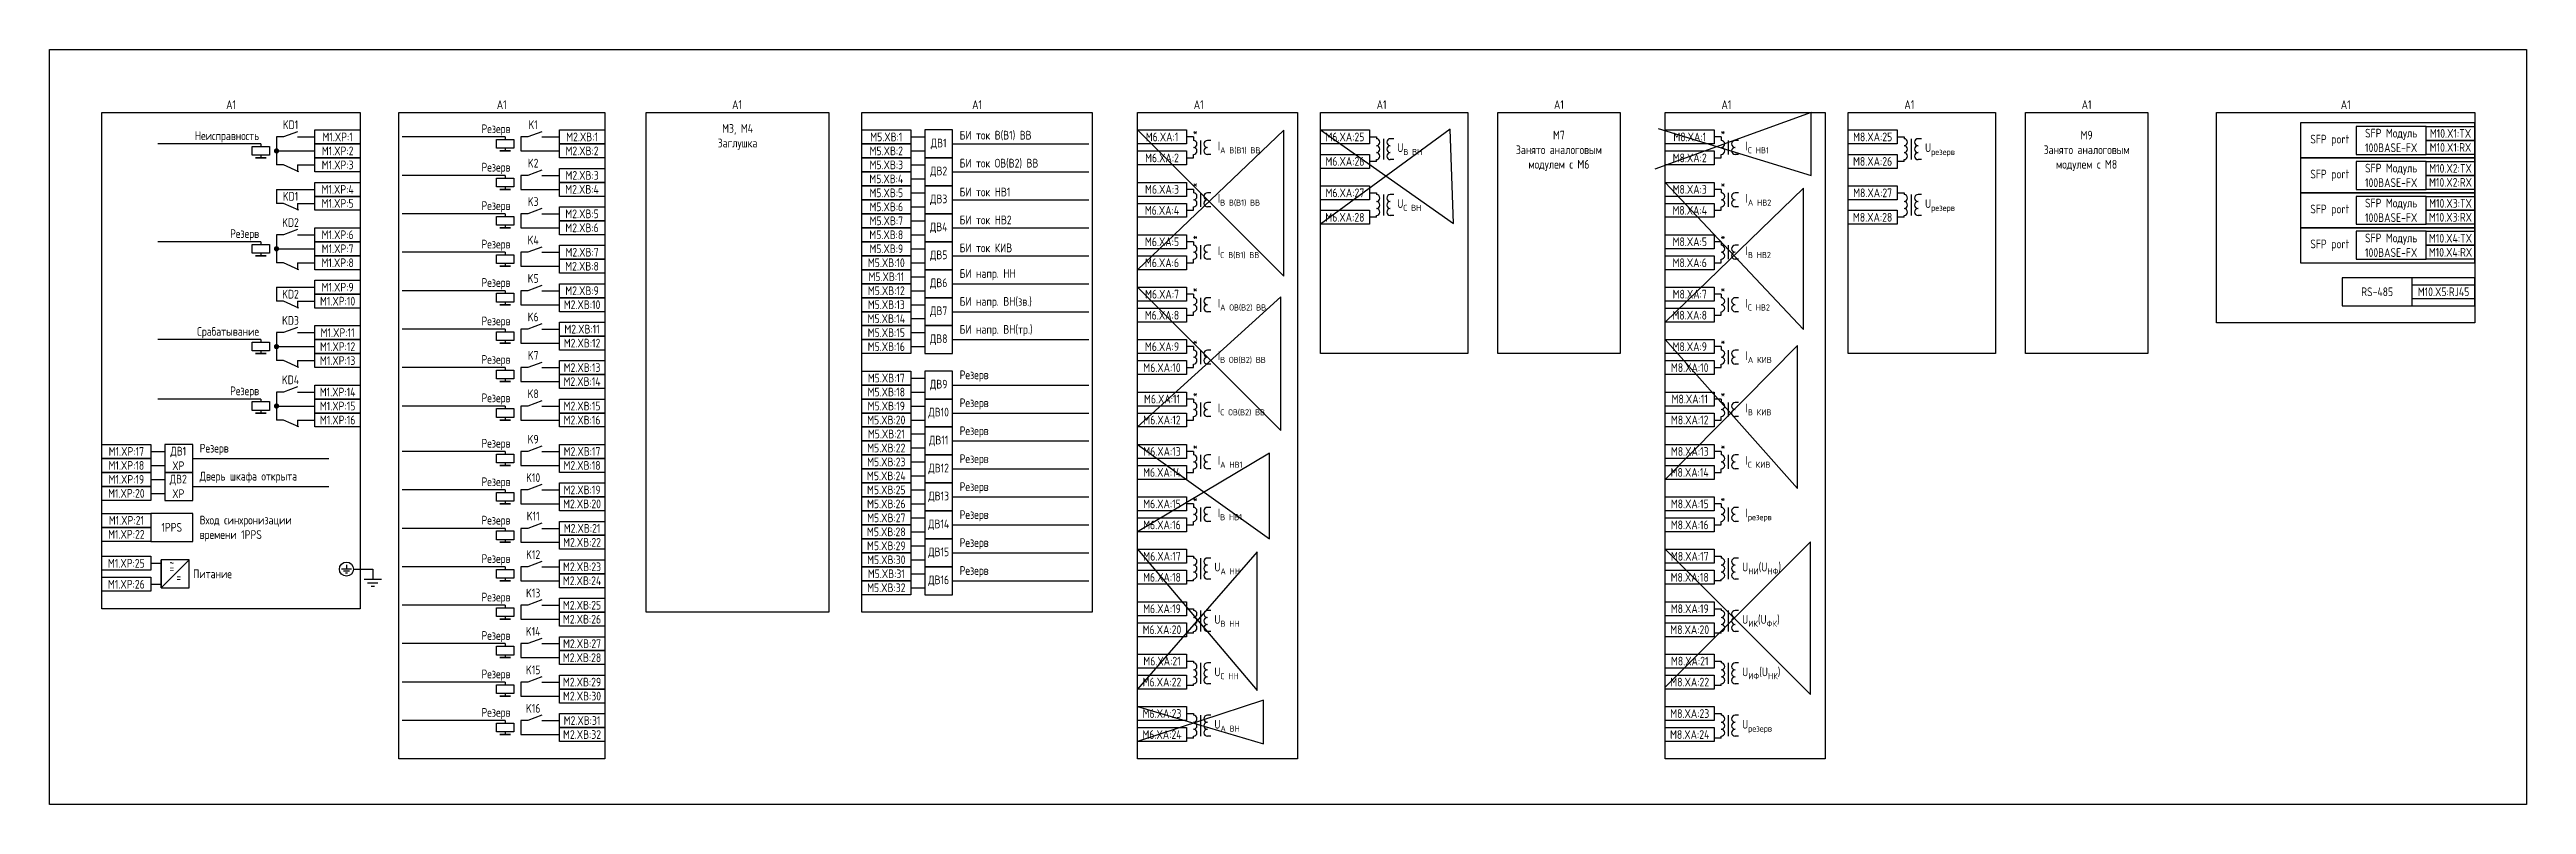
# Model space of a CAD drawing. Header units: millimetres. Extents: x -1117 to 4405, y -90 to 586.
# Drawn here: x 0 to 709, y 344 to 560 of the extents above; entities that cross this region are included whole.
import ezdxf

# ---------------------------------------------------------------- set-up
doc = ezdxf.new("R2010")
doc.units = ezdxf.units.MM
doc.styles.add('Gost_type_A', font='GOST_A.TTF')

msp = doc.modelspace()

# ---------------------------------------------------------------- texts
at = {"char_height": 2.5, "style": 'Gost_type_A'}
for s, insert, width, attachment_point, line_spacing_factor in [('A1', (52, 542.58), 74.0002, 8, 0.9), ('A1', (129.5, 542.58), 59, 8, 0.9), ('A1', (196.88, 542.58), 51.9747, 8, 0.9), ('A1', (265.63, 542.58), 66, 8, 0.9), ('A1', (329.09, 542.58), 35, 8, 0.9), ('A1', (381.47, 542.58), 35, 8, 0.9), ('A1', (432.25, 542.58), 35, 8, 0.9), ('A1', (480.22, 542.58), 35, 8, 0.9), ('A1', (532.6, 542.58), 35, 8, 0.9), ('A1', (583.37, 542.58), 35, 8, 0.9), ('A1', (657.58, 542.58), 74.0002, 8, 0.9), ('Неисправность', (60, 534.58), 37, 6, 0.8), ('Резерв', (60, 506.58), 37, 6, 0.8), ('Срабатывание', (60, 478.58), 37, 6, 0.8), ('Резерв', (60, 461.58), 37, 6, 0.8)]:
    msp.add_mtext(s, dxfattribs=dict(at, insert=insert, width=width, attachment_point=attachment_point, line_spacing_factor=line_spacing_factor))
for s, insert, width, attachment_point in [('KD1', (69, 538.08), 8, 5), ('K1', (138.5, 538.08), 5, 5), ('M1.XP:1', (82.5, 534.58), 13, 5), ('Резерв', (132, 536.58), 31.0015, 6), ('M2.XВ:1', (152.5, 534.58), 13, 5), ('M3, M4\\PЗаглушка', (197.03, 534.58), 52.2671, 5), ('M5.XВ:1', (239.63, 534.58), 14, 5), ('ДВ1', (254.63, 532.58), 7.9998, 5), ('БИ ток В(В1) ВВ', (260.63, 533.58), 27.8465, 7), ('M6.XA:1', (318.59, 534.58), 14, 5), ('*', (328.09, 536.08), 3, 5), ('\\A1;I{\\H0.7x;\\S^ A В(В1) ВВ;}', (334.59, 531.58), 8, 4), ('M6.XA:25', (370.97, 534.58), 14, 5), ('\\A1;U{\\H0.7x;\\S^ В ВН;}', (385.97, 531.08), 12, 4), ('M7\\PЗанято аналоговым модулем с М6', (432.25, 530.58), 35, 5), ('M8.XA:1', (469.72, 534.58), 14, 5), ('*', (479.22, 536.08), 3, 5), ('\\A1;I{\\H0.7x;\\S^ С НВ1;}', (485.72, 531.58), 8, 4), ('M8.XA:25', (522.1, 534.58), 14, 5), ('\\A1;U{\\H0.7x;\\S^ резерв;}', (537.1, 531.08), 12, 4), ('M9\\PЗанято аналоговым модулем с М8', (583.37, 530.58), 35, 5), ('SFP port', (658.58, 533.58), 20, 6), ('SFP Mодуль 100BASE-FX', (670.58, 533.58), 19.9998, 5), ('M10.X1:RX', (687.58, 531.58), 14, 5), ('M10.X1:TX', (687.58, 535.58), 14, 5), ('M1.XP:3', (82.5, 526.58), 13, 5), ('M1.XP:2', (82.5, 530.58), 13, 5), ('Резерв', (132, 525.58), 31.0015, 6), ('K2', (138.5, 527.08), 5, 5), ('M2.XВ:2', (152.5, 530.58), 13, 5), ('M5.XВ:3', (239.63, 526.58), 14, 5), ('M5.XВ:2', (239.63, 530.58), 14, 5), ('ДВ2', (254.63, 524.58), 7.9998, 5), ('БИ ток ОВ(В2) ВВ', (260.63, 525.58), 27.8465, 7), ('M6.XA:2', (318.58, 528.58), 14.018, 5), ('M6.XA:26', (370.96, 527.58), 14.018, 5), ('M8.XA:2', (469.71, 528.58), 14.018, 5), ('M8.XA:26', (522.09, 527.58), 14.018, 5), ('SFP port', (658.58, 523.58), 20, 6), ('SFP Mодуль 100BASE-FX', (670.58, 523.58), 19.9998, 5), ('M10.X2:TX', (687.58, 525.58), 14, 5), ('KD1', (69, 517.58), 8, 5), ('M1.XP:4', (82.5, 519.58), 13, 5), ('M2.XВ:4', (152.5, 519.58), 13, 5), ('M2.XВ:3', (152.5, 523.58), 13, 5), ('M5.XВ:4', (239.63, 522.58), 14, 5), ('M5.XВ:5', (239.63, 518.58), 14, 5), ('ДВ3', (254.63, 516.58), 7.9998, 5), ('БИ ток НВ1', (260.63, 517.58), 31.722, 7), ('M6.XA:3', (318.59, 519.58), 14, 5), ('*', (328.09, 521.08), 3, 5), ('\\A1;I{\\H0.7x;\\S^ В В(В1) ВВ;}', (334.59, 516.58), 8, 4), ('M6.XA:27', (370.96, 518.58), 14.018, 5), ('M8.XA:3', (469.72, 519.58), 14, 5), ('*', (479.22, 521.08), 3, 5), ('\\A1;I{\\H0.7x;\\S^ А НВ2;}', (485.72, 516.58), 8, 4), ('M8.XA:27', (522.09, 518.58), 14.018, 5), ('M10.X2:RX', (687.58, 521.58), 14, 5), ('KD2', (69, 510.08), 8, 5), ('M1.XP:5', (82.5, 515.58), 13, 5), ('Резерв', (132, 514.58), 31.0015, 6), ('K3', (138.5, 516.08), 5, 5), ('M2.XВ:5', (152.5, 512.58), 13, 5), ('M5.XВ:6', (239.63, 514.58), 14, 5), ('M5.XВ:7', (239.63, 510.58), 14, 5), ('\\pxt5;БИ ток НВ2', (260.63, 509.58), 35.3442, 7), ('M6.XA:4', (318.58, 513.57), 14.018, 5), ('M6.XA:28', (370.96, 511.58), 14.018, 5), ('\\A1;U{\\H0.7x;\\S^ С ВН;}', (385.97, 515.08), 12, 4), ('M8.XA:4', (469.71, 513.57), 14.018, 5), ('M8.XA:28', (522.09, 511.58), 14.018, 5), ('\\A1;U{\\H0.7x;\\S^ резерв;}', (537.1, 515.08), 12, 4), ('SFP port', (658.58, 513.58), 20, 6), ('SFP Mодуль 100BASE-FX', (670.58, 513.58), 19.9998, 5), ('M10.X3:RX', (687.58, 511.58), 14, 5), ('M10.X3:TX', (687.58, 515.58), 14, 5), ('M1.XP:6', (82.5, 506.58), 13, 5), ('M1.XP:7', (82.5, 502.58), 13, 5), ('Резерв', (132, 503.58), 31.0015, 6), ('K4', (138.5, 505.08), 5, 5), ('M2.XВ:6', (152.5, 508.58), 13, 5), ('M5.XВ:8', (239.63, 506.58), 14, 5), ('M5.XВ:9', (239.63, 502.58), 14, 5), ('ДВ4', (254.63, 508.58), 7.9998, 5), ('БИ ток КИВ', (260.63, 501.58), 33.6483, 7), ('M6.XA:5', (318.59, 504.58), 14, 5), ('*', (328.09, 506.08), 3, 5), ('M8.XA:5', (469.72, 504.58), 14, 5), ('*', (479.22, 506.08), 3, 5), ('SFP port', (658.58, 503.58), 20, 6), ('SFP Mодуль 100BASE-FX', (670.58, 503.58), 19.9998, 5), ('M10.X4:TX', (687.58, 505.58), 14, 5), ('M1.XP:8', (82.5, 498.58), 13, 5), ('M2.XВ:8', (152.5, 497.58), 13, 5), ('M2.XВ:7', (152.5, 501.58), 13, 5), ('M5.XВ:10', (239.63, 498.58), 14, 5), ('ДВ5', (254.63, 500.58), 7.9998, 5), ('БИ напр. НН', (260.63, 493.58), 33.6483, 7), ('M6.XA:6', (318.58, 498.57), 14.018, 5), ('\\A1;I{\\H0.7x;\\S^ C В(В1) ВВ;}', (334.59, 501.58), 8, 4), ('M8.XA:6', (469.71, 498.57), 14.018, 5), ('\\A1;I{\\H0.7x;\\S^ В НВ2;}', (485.72, 501.58), 8, 4), ('M10.X4:RX', (687.58, 501.58), 14, 5), ('KD2', (69, 489.58), 8, 5), ('M1.XP:9', (82.5, 491.58), 13, 5), ('Резерв', (132, 492.58), 31.0015, 6), ('K5', (138.5, 494.08), 5, 5), ('M2.XВ:9', (152.5, 490.58), 13, 5), ('M5.XВ:12', (239.63, 490.58), 14, 5), ('M5.XВ:11', (239.63, 494.58), 14, 5), ('ДВ6', (254.63, 492.58), 7.9998, 5), ('M6.XA:7', (318.59, 489.58), 14, 5), ('*', (328.09, 491.08), 3, 5), ('M8.XA:7', (469.72, 489.58), 14, 5), ('*', (479.22, 491.08), 3, 5), ('RS-485', (666.58, 490.27), 19.9998, 5), ('M10.X5:RJ45', (685.58, 490.27), 18.0002, 5), ('KD3', (69, 482.08), 8, 5), ('M1.XP:10', (82.5, 487.58), 13, 5), ('Резерв', (132, 481.58), 31.0015, 6), ('K6', (138.5, 483.08), 5, 5), ('M2.XВ:10', (152.5, 486.58), 13, 5), ('M5.XВ:14', (239.63, 482.58), 14, 5), ('M5.XВ:13', (239.63, 486.58), 14, 5), ('ДВ7', (254.63, 484.58), 7.9998, 5), ('БИ напр. ВН(зв.)', (260.63, 485.58), 27.8465, 7), ('M6.XA:8', (318.58, 483.57), 14.018, 5), ('\\A1;I{\\H0.7x;\\S^ A ОВ(В2) ВВ;}', (334.59, 486.58), 8, 4), ('M8.XA:8', (469.71, 483.57), 14.018, 5), ('\\A1;I{\\H0.7x;\\S^ С НВ2;}', (485.72, 486.58), 8, 4), ('M1.XP:12', (82.5, 474.58), 13, 5), ('M1.XP:11', (82.5, 478.58), 13, 5), ('M2.XВ:12', (152.5, 475.58), 13, 5), ('M2.XВ:11', (152.5, 479.58), 13, 5), ('M5.XВ:15', (239.63, 478.58), 14, 5), ('M5.XВ:16', (239.63, 474.58), 14, 5), ('ДВ8', (254.63, 476.58), 7.9998, 5), ('БИ напр. ВН(тр.)', (260.63, 477.58), 27.8465, 7), ('M6.XA:9', (318.59, 474.58), 14, 5), ('*', (328.09, 476.08), 3, 5), ('M8.XA:9', (469.72, 474.58), 14, 5), ('*', (479.22, 476.08), 3, 5), ('M1.XP:13', (82.5, 470.58), 13, 5), ('Резерв', (132, 470.58), 31.0015, 6), ('K7', (138.5, 472.08), 5, 5), ('M2.XВ:13', (152.5, 468.58), 13, 5), ('M6.XA:10', (318.58, 468.57), 14.018, 5), ('\\A1;I{\\H0.7x;\\S^ В ОВ(В2) ВВ;}', (334.59, 471.58), 8, 4), ('M8.XA:10', (469.71, 468.57), 14.018, 5), ('\\A1;I{\\H0.7x;\\S^ А КИВ;}', (485.72, 471.58), 8, 4), ('KD4', (69, 465.08), 8, 5), ('M1.XP:14', (82.5, 461.58), 13, 5), ('Резерв', (132, 459.58), 31.0015, 6), ('K8', (138.5, 461.08), 5, 5), ('M2.XВ:14', (152.5, 464.58), 13, 5), ('M5.XВ:18', (239.63, 461.58), 14, 5), ('M5.XВ:17', (239.63, 465.58), 14, 5), ('ДВ9', (254.63, 463.58), 7.9998, 5), ('Резерв', (260.63, 464.58), 27.8465, 7), ('*', (328.09, 461.08), 3, 5), ('*', (479.22, 461.08), 3, 5), ('M1.XP:15', (82.5, 457.58), 13, 5), ('M1.XP:16', (82.5, 453.58), 13, 5), ('M2.XВ:15', (152.5, 457.58), 13, 5), ('M2.XВ:16', (152.5, 453.58), 13, 5), ('M5.XВ:20', (239.63, 453.58), 14, 5), ('M5.XВ:19', (239.63, 457.58), 14, 5), ('ДВ10', (254.63, 455.58), 7.9998, 5), ('Резерв', (260.63, 456.58), 27.8465, 7), ('M6.XA:12', (318.58, 453.58), 14.018, 5), ('M6.XA:11', (318.59, 459.58), 14, 5), ('\\A1;I{\\H0.7x;\\S^ C ОВ(В2) ВВ;}', (334.59, 456.58), 8, 4), ('M8.XA:12', (469.71, 453.58), 14.018, 5), ('M8.XA:11', (469.72, 459.58), 14, 5), ('\\A1;I{\\H0.7x;\\S^ В КИВ;}', (485.72, 456.58), 8, 4), ('Резерв', (132, 446.58), 31.0015, 6), ('K9', (138.5, 448.08), 5, 5), ('M5.XВ:21', (239.63, 449.58), 14, 5), ('ДВ11', (254.63, 447.58), 7.9998, 5), ('Резерв', (260.63, 448.58), 27.8465, 7), ('M1.XP:18', (22, 440.58), 14, 5), ('M1.XP:17', (22, 444.58), 14, 5), ('ДВ1 XP', (36.88, 442.58), 7.7588, 5), ('Резерв', (43, 443.58), 37, 7), ('M2.XВ:18', (152.5, 440.58), 13, 5), ('M2.XВ:17', (152.5, 444.58), 13, 5), ('M5.XВ:23', (239.63, 441.58), 14, 5), ('M5.XВ:22', (239.63, 445.58), 14, 5), ('ДВ12', (254.63, 439.58), 7.9998, 5), ('Резерв', (260.63, 440.58), 27.8465, 7), ('M6.XA:14', (318.58, 438.58), 14.018, 5), ('M6.XA:13', (318.59, 444.58), 14, 5), ('*', (328.09, 446.08), 3, 5), ('\\A1;I{\\H0.7x;\\S^ А НВ1;}', (334.59, 441.58), 8, 4), ('M8.XA:14', (469.71, 438.58), 14.018, 5), ('M8.XA:13', (469.72, 444.58), 14, 5), ('*', (479.22, 446.08), 3, 5), ('\\A1;I{\\H0.7x;\\S^ С КИВ;}', (485.72, 441.58), 8, 4), ('M1.XP:20', (22, 432.58), 14, 5), ('M1.XP:19', (22, 436.58), 14, 5), ('ДВ2 XP', (36.88, 434.58), 7.7588, 5), ('Дверь шкафа открыта', (43, 435.58), 37, 7), ('Резерв', (132, 435.58), 31.0015, 6), ('K10', (138.5, 437.08), 5, 5), ('M2.XВ:19', (152.5, 433.58), 13, 5), ('M5.XВ:24', (239.63, 437.58), 14, 5), ('M5.XВ:25', (239.63, 433.58), 14, 5), ('ДВ13', (254.63, 431.58), 7.9998, 5), ('Резерв', (260.63, 432.58), 27.8465, 7), ('M1.XP:21', (22, 424.86), 14, 5), ('Вход синхронизации\\Pвремени 1PPS', (43, 418.86), 35.9749, 7), ('Резерв', (132, 424.58), 31.0015, 6), ('K11', (138.5, 426.08), 5, 5), ('M2.XВ:20', (152.5, 429.58), 13, 5), ('M5.XВ:26', (239.63, 429.58), 14, 5), ('M5.XВ:27', (239.63, 425.58), 14, 5), ('Резерв', (260.63, 424.58), 27.8465, 7), ('M6.XA:15', (318.59, 429.58), 14, 5), ('*', (328.09, 431.08), 3, 5), ('\\A1;I{\\H0.7x;\\S^ В НВ1;}', (334.59, 426.58), 8, 4), ('M8.XA:15', (469.72, 429.58), 14, 5), ('*', (479.22, 431.08), 3, 5), ('\\A1;I{\\H0.7x;\\S^ резерв;}', (485.72, 426.58), 8, 4), ('M1.XP:22', (22, 420.86), 14, 5), ('1PPS', (35, 422.86), 12, 5), ('M2.XВ:22', (152.5, 418.58), 13, 5), ('M2.XВ:21', (152.5, 422.58), 13, 5), ('M5.XВ:28', (239.63, 421.58), 14, 5), ('M5.XВ:29', (239.63, 417.58), 14, 5), ('ДВ14', (254.63, 423.58), 7.9998, 5), ('Резерв', (260.63, 416.58), 27.8465, 7), ('M6.XA:16', (318.58, 423.57), 14.018, 5), ('M8.XA:16', (469.71, 423.57), 14.018, 5), ('M1.XP:25', (22, 412.58), 13.9956, 5), ('~', (35, 412.61), 2.7, 5), ('Резерв', (132, 413.58), 31.0015, 6), ('K12', (138.5, 415.08), 5, 5), ('M2.XВ:23', (152.5, 411.58), 13, 5), ('M5.XВ:30', (239.63, 413.58), 14, 5), ('ДВ15', (254.63, 415.58), 7.9998, 5), ('Резерв', (260.63, 408.58), 27.8465, 7), ('M6.XA:17', (318.59, 414.58), 14, 5), ('\\A1;U{\\H0.7x;\\S^ А НН;}', (333.59, 411.08), 12, 4), ('M8.XA:17', (469.72, 414.58), 14, 5), ('\\A1;U{\\H0.7x;\\S^ НИ;}(U{\\H0.7x;\\S^ НФ;})', (484.72, 411.08), 12, 4), ('M1.XP:26', (22, 406.58), 13.9956, 5), ('=', (35, 411.11), 6, 5), ('=', (37, 408.58), 6, 5), ('Питание', (46.67, 409.56), 11.3452, 5), ('K13', (138.5, 404.08), 5, 5), ('M2.XВ:24', (152.5, 407.58), 13, 5), ('M5.XВ:32', (239.63, 405.58), 14, 5), ('M5.XВ:31', (239.63, 409.58), 14, 5), ('ДВ16', (254.63, 407.58), 7.9998, 5), ('M6.XA:18', (318.58, 408.57), 14.018, 5), ('M8.XA:18', (469.71, 408.57), 14.018, 5), ('Резерв', (132, 402.58), 31.0015, 6), ('M2.XВ:25', (152.5, 400.58), 13, 5), ('M2.XВ:26', (152.5, 396.58), 13, 5), ('M6.XA:19', (318.59, 399.58), 14, 5), ('\\A1;U{\\H0.7x;\\S^ В НН;}', (333.59, 396.08), 12, 4), ('M8.XA:19', (469.72, 399.58), 14, 5), ('\\A1;U{\\H0.7x;\\S^ ИК;\\H1.42857x;(U\\H0.7x;\\S^ ФК;\\H1.42857x;)}', (484.72, 396.08), 12, 4), ('Резерв', (132, 391.58), 31.0015, 6), ('K14', (138.5, 393.08), 5, 5), ('M2.XВ:27', (152.5, 389.58), 13, 5), ('M6.XA:20', (318.58, 393.57), 14.018, 5), ('M8.XA:20', (469.71, 393.57), 14.018, 5), ('K15', (138.5, 382.08), 5, 5), ('M2.XВ:28', (152.5, 385.58), 13, 5), ('M6.XA:21', (318.59, 384.58), 14, 5), ('M8.XA:21', (469.72, 384.58), 14, 5), ('Резерв', (132, 380.58), 31.0015, 6), ('M2.XВ:29', (152.5, 378.58), 13, 5), ('M6.XA:22', (318.58, 378.58), 14.018, 5), ('\\A1;U{\\H0.7x;\\S^ С НН;}', (333.59, 381.08), 12, 4), ('M8.XA:22', (469.71, 378.58), 14.018, 5), ('\\A1;U{\\H0.7x;\\S^ ИФ;\\H1.42857x;(U\\H0.7x;\\S^ НК;\\H1.42857x;)}', (484.72, 381.08), 12, 4), ('Резерв', (132, 369.58), 31.0015, 6), ('K16', (138.5, 371.08), 5, 5), ('M2.XВ:30', (152.5, 374.58), 13, 5), ('M6.XA:23', (318.59, 369.58), 14, 5), ('M8.XA:23', (469.72, 369.58), 14, 5), ('M2.XВ:32', (152.5, 363.58), 13, 5), ('M2.XВ:31', (152.5, 367.58), 13, 5), ('M6.XA:24', (318.58, 363.57), 14.018, 5), ('\\A1;U{\\H0.7x;\\S^ А ВН;}', (333.59, 366.08), 12, 4), ('M8.XA:24', (469.71, 363.57), 14.018, 5), ('\\A1;U{\\H0.7x;\\S^ резерв;}', (484.72, 366.08), 12, 4)]:
    msp.add_mtext(s, dxfattribs=dict(at, insert=insert, width=width, attachment_point=attachment_point))

# ---------------------------------------------------------------- blocks, each defined once
blk = doc.blocks.new('POINT')
at = {"const_width": 0.75}
blk.add_lwpolyline([(-0.375, 0, 1), (0.375, 0, 1)], format="xyb", close=True, dxfattribs=at)

# ---------------------------------------------------------------- linework, layer by layer
at = {"color": 6}
for p, q in [((504.47, 541.58), (459.73, 525.38)), ((504.47, 523.51), (504.47, 541.58)), ((311.59, 536.58), (353.45, 494.72)), ((353.45, 536.53), (311.59, 496.58)), ((353.45, 494.72), (353.45, 536.53)), ((401.1, 536.8), (363.97, 509.58)), ((363.97, 536.58), (402.1, 509.8)), ((402.1, 509.8), (401.1, 536.8)), ((460.66, 536.98), (504.47, 523.51)), ((462.72, 521.58), (502.32, 479.47)), ((502.32, 519.96), (462.72, 481.58)), ((502.32, 479.47), (502.32, 519.96)), ((311.59, 491.58), (352.57, 450.6)), ((352.57, 488.86), (311.59, 451.58)), ((352.57, 450.6), (352.57, 488.86)), ((462.72, 476.58), (500.6, 433.95)), ((500.6, 474.88), (462.72, 436.59)), ((500.6, 433.95), (500.6, 474.88)), ((311.59, 446.58), (349.38, 419.56)), ((349.38, 444.07), (311.59, 421.58)), ((349.38, 419.56), (349.38, 444.07)), ((504.25, 418.73), (462.7, 377.17)), ((504.25, 375.04), (504.25, 418.73)), ((311.59, 416.58), (345.86, 376.15)), ((345.86, 415.89), (311.59, 376.58)), ((345.86, 376.15), (345.86, 415.89)), ((462.72, 416.58), (504.25, 375.04)), ((347.67, 373.41), (311.59, 361.58)), ((311.59, 371.58), (347.67, 360.88)), ((347.67, 360.88), (347.67, 373.41))]:
    msp.add_line(p, q, dxfattribs=at)
for p, q in [((60.5, 532.58), (31, 532.58)), ((60.5, 532.58), (60.5, 531.83)), ((130.5, 534.58), (101, 534.58)), ((130.5, 534.58), (130.5, 533.83)), ((246.63, 534.58), (250.63, 534.58)), ((258.63, 532.58), (297.63, 532.58)), ((327.59, 534.58), (325.59, 534.58)), ((478.72, 534.58), (476.72, 534.58)), ((60.5, 529.33), (60.5, 528.58)), ((71, 526.58), (71, 524.58)), ((130.5, 531.33), (130.5, 530.58)), ((246.63, 530.58), (250.63, 530.58)), ((246.63, 526.58), (250.63, 526.58)), ((325.59, 528.58), (327.59, 528.58)), ((476.72, 528.58), (478.72, 528.58)), ((65, 519.58), (65, 515.58)), ((130.5, 523.58), (101, 523.58)), ((130.5, 523.58), (130.5, 522.83)), ((130.5, 520.33), (130.5, 519.58)), ((246.63, 522.58), (250.63, 522.58)), ((246.63, 518.58), (250.63, 518.58)), ((258.63, 524.58), (297.63, 524.58)), ((327.59, 519.58), (325.59, 519.58)), ((478.72, 519.58), (476.72, 519.58)), ((71, 515.58), (71, 513.58)), ((130.5, 512.58), (101, 512.58)), ((130.5, 512.58), (130.5, 511.83)), ((246.63, 514.58), (250.63, 514.58)), ((258.63, 516.58), (297.63, 516.58)), ((325.59, 513.58), (327.59, 513.58)), ((476.72, 513.58), (478.72, 513.58)), ((60.5, 504.58), (31, 504.58)), ((60.5, 504.58), (60.5, 503.83)), ((130.5, 509.33), (130.5, 508.58)), ((246.63, 510.58), (250.63, 510.58)), ((246.63, 506.58), (250.63, 506.58)), ((258.63, 508.58), (297.63, 508.58)), ((327.59, 504.58), (325.59, 504.58)), ((478.72, 504.58), (476.72, 504.58)), ((60.5, 501.33), (60.5, 500.58)), ((71, 498.58), (71, 496.58)), ((130.5, 501.58), (101, 501.58)), ((130.5, 501.58), (130.5, 500.83)), ((130.5, 498.33), (130.5, 497.58)), ((246.63, 502.58), (250.63, 502.58)), ((246.63, 498.58), (250.63, 498.58)), ((258.63, 500.58), (297.63, 500.58)), ((325.59, 498.58), (327.59, 498.58)), ((476.72, 498.58), (478.72, 498.58)), ((65, 491.58), (65, 487.58)), ((130.5, 490.58), (101, 490.58)), ((130.5, 490.58), (130.5, 489.83)), ((246.63, 494.58), (250.63, 494.58)), ((246.63, 490.58), (250.63, 490.58)), ((258.63, 492.58), (297.63, 492.58)), ((327.59, 489.58), (325.59, 489.58)), ((478.72, 489.58), (476.72, 489.58)), ((71, 487.58), (71, 485.58)), ((130.5, 487.33), (130.5, 486.58)), ((246.63, 486.58), (250.63, 486.58)), ((246.63, 482.58), (250.63, 482.58)), ((258.63, 484.58), (297.63, 484.58)), ((325.59, 483.58), (327.59, 483.58)), ((476.72, 483.58), (478.72, 483.58)), ((60.5, 476.58), (31, 476.58)), ((60.5, 476.58), (60.5, 475.83)), ((130.5, 479.58), (101, 479.58)), ((130.5, 479.58), (130.5, 478.83)), ((130.5, 476.33), (130.5, 475.58)), ((246.63, 478.58), (250.63, 478.58)), ((258.63, 476.58), (297.63, 476.58)), ((60.5, 473.33), (60.5, 472.58)), ((71, 470.58), (71, 468.58)), ((130.5, 468.58), (101, 468.58)), ((130.5, 468.58), (130.5, 467.83)), ((246.63, 474.58), (250.63, 474.58)), ((327.59, 474.58), (325.59, 474.58)), ((325.59, 468.58), (327.59, 468.58)), ((478.72, 474.58), (476.72, 474.58)), ((476.72, 468.58), (478.72, 468.58)), ((130.5, 465.33), (130.5, 464.58)), ((246.63, 465.58), (250.63, 465.58)), ((246.63, 461.58), (250.63, 461.58)), ((258.63, 463.58), (297.63, 463.58)), ((60.5, 459.58), (31, 459.58)), ((60.5, 459.58), (60.5, 458.83)), ((60.5, 456.33), (60.5, 455.58)), ((130.5, 457.58), (101, 457.58)), ((130.5, 457.58), (130.5, 456.83)), ((130.5, 454.33), (130.5, 453.58)), ((246.63, 457.58), (250.63, 457.58)), ((258.63, 455.58), (297.63, 455.58)), ((327.59, 459.58), (325.59, 459.58)), ((478.72, 459.58), (476.72, 459.58)), ((71, 453.58), (71, 451.58)), ((246.63, 453.58), (250.63, 453.58)), ((246.63, 449.58), (250.63, 449.58)), ((258.63, 447.58), (297.63, 447.58)), ((325.59, 453.58), (327.59, 453.58)), ((476.72, 453.58), (478.72, 453.58)), ((29, 444.58), (33, 444.58)), ((29, 440.58), (33, 440.58)), ((41, 442.58), (80, 442.58)), ((130.5, 444.58), (101, 444.58)), ((130.5, 444.58), (130.5, 443.83)), ((130.5, 441.33), (130.5, 440.58)), ((246.63, 445.58), (250.63, 445.58)), ((246.63, 441.58), (250.63, 441.58)), ((327.59, 444.58), (325.59, 444.58)), ((478.72, 444.58), (476.72, 444.58)), ((29, 436.58), (33, 436.58)), ((41, 434.58), (80, 434.58)), ((130.5, 433.58), (101, 433.58)), ((130.5, 433.58), (130.5, 432.83)), ((246.63, 437.58), (250.63, 437.58)), ((246.63, 433.58), (250.63, 433.58)), ((258.63, 439.58), (297.63, 439.58)), ((325.59, 438.58), (327.59, 438.58)), ((476.72, 438.58), (478.72, 438.58)), ((29, 432.58), (33, 432.58)), ((130.5, 430.33), (130.5, 429.58)), ((246.63, 429.58), (250.63, 429.58)), ((258.63, 431.58), (297.63, 431.58)), ((327.59, 429.58), (325.59, 429.58)), ((478.72, 429.58), (476.72, 429.58)), ((130.5, 422.58), (101, 422.58)), ((130.5, 422.58), (130.5, 421.83)), ((130.5, 419.33), (130.5, 418.58)), ((246.63, 425.58), (250.63, 425.58)), ((246.63, 421.58), (250.63, 421.58)), ((258.63, 423.58), (297.63, 423.58)), ((325.59, 423.58), (327.59, 423.58)), ((476.72, 423.58), (478.72, 423.58)), ((32, 405.58), (32, 413.58)), ((32, 405.58), (40, 413.58)), ((130.5, 411.58), (101, 411.58)), ((130.5, 411.58), (130.5, 410.83)), ((246.63, 417.58), (250.63, 417.58)), ((246.63, 413.58), (250.63, 413.58)), ((258.63, 415.58), (297.63, 415.58)), ((87.05, 410.9), (92.56, 410.9)), ((130.5, 408.33), (130.5, 407.58)), ((246.63, 409.58), (250.63, 409.58)), ((246.63, 405.58), (250.63, 405.58)), ((258.63, 407.58), (297.63, 407.58)), ((130.5, 400.58), (101, 400.58)), ((130.5, 400.58), (130.5, 399.83)), ((130.5, 397.33), (130.5, 396.58)), ((130.5, 389.58), (101, 389.58)), ((130.5, 389.58), (130.5, 388.83)), ((130.5, 386.33), (130.5, 385.58)), ((130.5, 378.58), (101, 378.58)), ((130.5, 378.58), (130.5, 377.83)), ((130.5, 375.33), (130.5, 374.58)), ((130.5, 367.58), (101, 367.58)), ((130.5, 367.58), (130.5, 366.83)), ((130.5, 364.33), (130.5, 363.58))]:
    msp.add_line(p, q)
at = {"ltscale": 1.08}
for p, q in [((67, 534.58), (65, 534.58)), ((65, 534.58), (65, 526.58)), ((71, 534.58), (76, 534.58)), ((137, 534.58), (135, 534.58)), ((135, 534.58), (135, 530.58)), ((141, 534.58), (146, 534.58)), ((65, 530.58), (76, 530.58)), ((67, 526.58), (65, 526.58)), ((71, 526.58), (76, 526.58)), ((135, 530.58), (146, 530.58)), ((65, 519.58), (76, 519.58)), ((137, 523.58), (135, 523.58)), ((135, 523.58), (135, 519.58)), ((135, 519.58), (146, 519.58)), ((141, 523.58), (146, 523.58)), ((67, 515.58), (65, 515.58)), ((71, 515.58), (76, 515.58)), ((137, 512.58), (135, 512.58)), ((135, 512.58), (135, 508.58)), ((141, 512.58), (146, 512.58)), ((67, 506.58), (65, 506.58)), ((65, 506.58), (65, 498.58)), ((71, 506.58), (76, 506.58)), ((135, 508.58), (146, 508.58)), ((65, 502.58), (76, 502.58)), ((67, 498.58), (65, 498.58)), ((71, 498.58), (76, 498.58)), ((137, 501.58), (135, 501.58)), ((135, 501.58), (135, 497.58)), ((135, 497.58), (146, 497.58)), ((141, 501.58), (146, 501.58)), ((65, 491.58), (76, 491.58)), ((137, 490.58), (135, 490.58)), ((135, 490.58), (135, 486.58)), ((141, 490.58), (146, 490.58)), ((67, 487.58), (65, 487.58)), ((71, 487.58), (76, 487.58)), ((135, 486.58), (146, 486.58)), ((67, 478.58), (65, 478.58)), ((65, 478.58), (65, 470.58)), ((71, 478.58), (76, 478.58)), ((137, 479.58), (135, 479.58)), ((135, 479.58), (135, 475.58)), ((135, 475.58), (146, 475.58)), ((141, 479.58), (146, 479.58)), ((65, 474.58), (76, 474.58)), ((67, 470.58), (65, 470.58)), ((71, 470.58), (76, 470.58)), ((137, 468.58), (135, 468.58)), ((135, 468.58), (135, 464.58)), ((141, 468.58), (146, 468.58)), ((67, 461.58), (65, 461.58)), ((65, 461.58), (65, 453.58)), ((71, 461.58), (76, 461.58)), ((135, 464.58), (146, 464.58)), ((65, 457.58), (76, 457.58)), ((137, 457.58), (135, 457.58)), ((135, 457.58), (135, 453.58)), ((141, 457.58), (146, 457.58)), ((67, 453.58), (65, 453.58)), ((71, 453.58), (76, 453.58)), ((135, 453.58), (146, 453.58)), ((137, 444.58), (135, 444.58)), ((135, 444.58), (135, 440.58)), ((135, 440.58), (146, 440.58)), ((141, 444.58), (146, 444.58)), ((137, 433.58), (135, 433.58)), ((135, 433.58), (135, 429.58)), ((141, 433.58), (146, 433.58)), ((135, 429.58), (146, 429.58)), ((137, 422.58), (135, 422.58)), ((135, 422.58), (135, 418.58)), ((135, 418.58), (146, 418.58)), ((141, 422.58), (146, 422.58)), ((137, 411.58), (135, 411.58)), ((135, 411.58), (135, 407.58)), ((141, 411.58), (146, 411.58)), ((135, 407.58), (146, 407.58)), ((137, 400.58), (135, 400.58)), ((135, 400.58), (135, 396.58)), ((141, 400.58), (146, 400.58)), ((135, 396.58), (146, 396.58)), ((137, 389.58), (135, 389.58)), ((135, 389.58), (135, 385.58)), ((135, 385.58), (146, 385.58)), ((141, 389.58), (146, 389.58)), ((137, 378.58), (135, 378.58)), ((135, 378.58), (135, 374.58)), ((141, 378.58), (146, 378.58)), ((135, 374.58), (146, 374.58)), ((137, 367.58), (135, 367.58)), ((135, 367.58), (135, 363.58)), ((135, 363.58), (146, 363.58)), ((141, 367.58), (146, 367.58))]:
    msp.add_line(p, q, dxfattribs=at)
at = {"ltscale": 4.32}
for p, q in [((71, 536.08), (67, 534.58)), ((141, 536.08), (137, 534.58)), ((71.39, 524.58), (67, 526.58)), ((141, 525.08), (137, 523.58)), ((71.39, 513.58), (67, 515.58)), ((141, 514.08), (137, 512.58)), ((71, 508.08), (67, 506.58)), ((71.39, 496.58), (67, 498.58)), ((141, 503.08), (137, 501.58)), ((141, 492.08), (137, 490.58)), ((71.39, 485.58), (67, 487.58)), ((71, 480.08), (67, 478.58)), ((141, 481.08), (137, 479.58)), ((71.39, 468.58), (67, 470.58)), ((141, 470.08), (137, 468.58)), ((71, 463.08), (67, 461.58)), ((141, 459.08), (137, 457.58)), ((71.39, 451.58), (67, 453.58)), ((141, 446.08), (137, 444.58)), ((141, 435.08), (137, 433.58)), ((141, 424.08), (137, 422.58)), ((85.03, 412.18), (85.03, 410.9)), ((141, 413.08), (137, 411.58)), ((86.45, 410.9), (83.6, 410.9)), ((85.88, 410.33), (84.17, 410.33)), ((85.31, 409.76), (84.74, 409.76)), ((95.06, 407.9), (90.06, 407.9)), ((94.06, 406.9), (91.06, 406.9)), ((93.06, 405.9), (92.06, 405.9)), ((92.56, 410.9), (92.56, 407.9)), ((141, 402.08), (137, 400.58)), ((141, 391.08), (137, 389.58)), ((141, 380.08), (137, 378.58)), ((141, 369.08), (137, 367.58))]:
    msp.add_line(p, q, dxfattribs=at)
at = {"ltscale": 4}
for p, q in [((327.59, 534.58), (327.59, 533.58)), ((327.59, 534.08), (327.59, 533.58)), ((329.59, 533.58), (329.59, 529.58)), ((329.59, 533.58), (329.59, 529.58)), ((332.59, 533.58), (331.59, 533.58)), ((332.59, 533.58), (331.59, 533.58)), ((377.97, 534.58), (379.97, 534.58)), ((379.97, 534.58), (379.97, 534.08)), ((379.97, 534.58), (379.97, 534.08)), ((381.97, 534.08), (381.97, 530.08)), ((381.97, 532.08), (381.97, 528.08)), ((384.97, 534.08), (383.97, 534.08)), ((478.72, 534.58), (478.72, 533.58)), ((478.72, 534.08), (478.72, 533.58)), ((480.72, 533.58), (480.72, 529.58)), ((480.72, 533.58), (480.72, 529.58)), ((483.72, 533.58), (482.72, 533.58)), ((483.72, 533.58), (482.72, 533.58)), ((529.1, 534.58), (531.1, 534.58)), ((531.1, 534.58), (531.1, 534.08)), ((531.1, 534.58), (531.1, 534.08)), ((533.1, 534.08), (533.1, 530.08)), ((533.1, 532.08), (533.1, 528.08)), ((536.1, 534.08), (535.1, 534.08)), ((327.59, 528.58), (327.59, 529.58)), ((332.59, 529.58), (331.59, 529.58)), ((332.59, 529.58), (331.59, 529.58)), ((379.97, 527.58), (377.97, 527.58)), ((379.97, 527.58), (379.97, 528.08)), ((384.97, 528.08), (383.97, 528.08)), ((478.72, 528.58), (478.72, 529.58)), ((483.72, 529.58), (482.72, 529.58)), ((483.72, 529.58), (482.72, 529.58)), ((531.1, 527.58), (529.1, 527.58)), ((531.1, 527.58), (531.1, 528.08)), ((536.1, 528.08), (535.1, 528.08)), ((327.59, 519.58), (327.59, 518.58)), ((327.59, 519.08), (327.59, 518.58)), ((329.59, 518.58), (329.59, 514.58)), ((329.59, 518.58), (329.59, 514.58)), ((332.59, 518.58), (331.59, 518.58)), ((332.59, 518.58), (331.59, 518.58)), ((377.97, 518.58), (379.97, 518.58)), ((379.97, 518.58), (379.97, 518.08)), ((379.97, 518.58), (379.97, 518.08)), ((381.97, 518.08), (381.97, 514.08)), ((384.97, 518.08), (383.97, 518.08)), ((478.72, 519.58), (478.72, 518.58)), ((478.72, 519.08), (478.72, 518.58)), ((480.72, 518.58), (480.72, 514.58)), ((480.72, 518.58), (480.72, 514.58)), ((483.72, 518.58), (482.72, 518.58)), ((483.72, 518.58), (482.72, 518.58)), ((529.1, 518.58), (531.1, 518.58)), ((531.1, 518.58), (531.1, 518.08)), ((531.1, 518.58), (531.1, 518.08)), ((533.1, 518.08), (533.1, 514.08)), ((536.1, 518.08), (535.1, 518.08)), ((327.59, 513.58), (327.59, 514.58)), ((332.59, 514.58), (331.59, 514.58)), ((332.59, 514.58), (331.59, 514.58)), ((379.97, 511.58), (377.97, 511.58)), ((379.97, 511.58), (379.97, 512.08)), ((381.97, 516.08), (381.97, 512.08)), ((384.97, 512.08), (383.97, 512.08)), ((478.72, 513.58), (478.72, 514.58)), ((483.72, 514.58), (482.72, 514.58)), ((483.72, 514.58), (482.72, 514.58)), ((531.1, 511.58), (529.1, 511.58)), ((531.1, 511.58), (531.1, 512.08)), ((533.1, 516.08), (533.1, 512.08)), ((536.1, 512.08), (535.1, 512.08)), ((327.59, 504.58), (327.59, 503.58)), ((327.59, 504.08), (327.59, 503.58)), ((478.72, 504.58), (478.72, 503.58)), ((478.72, 504.08), (478.72, 503.58)), ((327.59, 498.58), (327.59, 499.58)), ((329.59, 503.58), (329.59, 499.58)), ((329.59, 503.58), (329.59, 499.58)), ((332.59, 503.58), (331.59, 503.58)), ((332.59, 503.58), (331.59, 503.58)), ((332.59, 499.58), (331.59, 499.58)), ((332.59, 499.58), (331.59, 499.58)), ((478.72, 498.58), (478.72, 499.58)), ((480.72, 503.58), (480.72, 499.58)), ((480.72, 503.58), (480.72, 499.58)), ((483.72, 503.58), (482.72, 503.58)), ((483.72, 503.58), (482.72, 503.58)), ((483.72, 499.58), (482.72, 499.58)), ((483.72, 499.58), (482.72, 499.58)), ((327.59, 489.58), (327.59, 488.58)), ((478.72, 489.58), (478.72, 488.58)), ((327.59, 489.08), (327.59, 488.58)), ((327.59, 483.58), (327.59, 484.58)), ((329.59, 488.58), (329.59, 484.58)), ((329.59, 488.58), (329.59, 484.58)), ((332.59, 488.58), (331.59, 488.58)), ((332.59, 488.58), (331.59, 488.58)), ((332.59, 484.58), (331.59, 484.58)), ((332.59, 484.58), (331.59, 484.58)), ((478.72, 489.08), (478.72, 488.58)), ((478.72, 483.58), (478.72, 484.58)), ((480.72, 488.58), (480.72, 484.58)), ((480.72, 488.58), (480.72, 484.58)), ((483.72, 488.58), (482.72, 488.58)), ((483.72, 488.58), (482.72, 488.58)), ((483.72, 484.58), (482.72, 484.58)), ((483.72, 484.58), (482.72, 484.58)), ((327.59, 474.58), (327.59, 473.58)), ((327.59, 474.08), (327.59, 473.58)), ((327.59, 468.58), (327.59, 469.58)), ((329.59, 473.58), (329.59, 469.58)), ((329.59, 473.58), (329.59, 469.58)), ((332.59, 473.58), (331.59, 473.58)), ((332.59, 473.58), (331.59, 473.58)), ((332.59, 469.58), (331.59, 469.58)), ((332.59, 469.58), (331.59, 469.58)), ((478.72, 474.58), (478.72, 473.58)), ((478.72, 474.08), (478.72, 473.58)), ((478.72, 468.58), (478.72, 469.58)), ((480.72, 473.58), (480.72, 469.58)), ((480.72, 473.58), (480.72, 469.58)), ((483.72, 473.58), (482.72, 473.58)), ((483.72, 473.58), (482.72, 473.58)), ((483.72, 469.58), (482.72, 469.58)), ((483.72, 469.58), (482.72, 469.58)), ((327.59, 459.58), (327.59, 458.58)), ((327.59, 459.08), (327.59, 458.58)), ((327.59, 453.58), (327.59, 454.58)), ((329.59, 458.58), (329.59, 454.58)), ((329.59, 458.58), (329.59, 454.58)), ((332.59, 458.58), (331.59, 458.58)), ((332.59, 458.58), (331.59, 458.58)), ((332.59, 454.58), (331.59, 454.58)), ((332.59, 454.58), (331.59, 454.58)), ((478.72, 459.58), (478.72, 458.58)), ((478.72, 459.08), (478.72, 458.58)), ((478.72, 453.58), (478.72, 454.58)), ((480.72, 458.58), (480.72, 454.58)), ((480.72, 458.58), (480.72, 454.58)), ((483.72, 458.58), (482.72, 458.58)), ((483.72, 458.58), (482.72, 458.58)), ((483.72, 454.58), (482.72, 454.58)), ((483.72, 454.58), (482.72, 454.58)), ((327.59, 444.58), (327.59, 443.58)), ((327.59, 444.08), (327.59, 443.58)), ((329.59, 443.58), (329.59, 439.58)), ((329.59, 443.58), (329.59, 439.58)), ((332.59, 443.58), (331.59, 443.58)), ((332.59, 443.58), (331.59, 443.58)), ((478.72, 444.58), (478.72, 443.58)), ((478.72, 444.08), (478.72, 443.58)), ((480.72, 443.58), (480.72, 439.58)), ((480.72, 443.58), (480.72, 439.58)), ((483.72, 443.58), (482.72, 443.58)), ((483.72, 443.58), (482.72, 443.58)), ((327.59, 438.58), (327.59, 439.58)), ((332.59, 439.58), (331.59, 439.58)), ((332.59, 439.58), (331.59, 439.58)), ((478.72, 438.58), (478.72, 439.58)), ((483.72, 439.58), (482.72, 439.58)), ((483.72, 439.58), (482.72, 439.58)), ((327.59, 429.58), (327.59, 428.58)), ((327.59, 429.08), (327.59, 428.58)), ((329.59, 428.58), (329.59, 424.58)), ((329.59, 428.58), (329.59, 424.58)), ((332.59, 428.58), (331.59, 428.58)), ((332.59, 428.58), (331.59, 428.58)), ((478.72, 429.58), (478.72, 428.58)), ((478.72, 429.08), (478.72, 428.58)), ((480.72, 428.58), (480.72, 424.58)), ((480.72, 428.58), (480.72, 424.58)), ((483.72, 428.58), (482.72, 428.58)), ((483.72, 428.58), (482.72, 428.58)), ((327.59, 423.58), (327.59, 424.58)), ((332.59, 424.58), (331.59, 424.58)), ((332.59, 424.58), (331.59, 424.58)), ((478.72, 423.58), (478.72, 424.58)), ((483.72, 424.58), (482.72, 424.58)), ((483.72, 424.58), (482.72, 424.58)), ((29, 412.58), (32, 412.58)), ((325.59, 414.58), (327.59, 414.58)), ((327.59, 414.58), (327.59, 414.08)), ((327.59, 414.58), (327.59, 414.08)), ((329.59, 414.08), (329.59, 410.08)), ((329.59, 412.08), (329.59, 408.08)), ((332.59, 414.08), (331.59, 414.08)), ((476.72, 414.58), (478.72, 414.58)), ((478.72, 414.58), (478.72, 414.08)), ((478.72, 414.58), (478.72, 414.08)), ((480.72, 414.08), (480.72, 410.08)), ((480.72, 412.08), (480.72, 408.08)), ((483.72, 414.08), (482.72, 414.08)), ((29, 406.58), (32, 406.58)), ((327.59, 407.58), (325.59, 407.58)), ((327.59, 407.58), (327.59, 408.08)), ((332.59, 408.08), (331.59, 408.08)), ((478.72, 407.58), (476.72, 407.58)), ((478.72, 407.58), (478.72, 408.08)), ((483.72, 408.08), (482.72, 408.08)), ((325.59, 399.58), (327.59, 399.58)), ((327.59, 399.58), (327.59, 399.08)), ((327.59, 399.58), (327.59, 399.08)), ((329.59, 399.08), (329.59, 395.08)), ((332.59, 399.08), (331.59, 399.08)), ((476.72, 399.58), (478.72, 399.58)), ((478.72, 399.58), (478.72, 399.08)), ((478.72, 399.58), (478.72, 399.08)), ((480.72, 399.08), (480.72, 395.08)), ((483.72, 399.08), (482.72, 399.08)), ((327.59, 392.58), (325.59, 392.58)), ((327.59, 392.58), (327.59, 393.08)), ((329.59, 397.08), (329.59, 393.08)), ((332.59, 393.08), (331.59, 393.08)), ((478.72, 392.58), (476.72, 392.58)), ((478.72, 392.58), (478.72, 393.08)), ((480.72, 397.08), (480.72, 393.08)), ((483.72, 393.08), (482.72, 393.08)), ((325.59, 384.58), (327.59, 384.58)), ((327.59, 384.58), (327.59, 384.08)), ((327.59, 384.58), (327.59, 384.08)), ((329.59, 384.08), (329.59, 380.08)), ((332.59, 384.08), (331.59, 384.08)), ((476.72, 384.58), (478.72, 384.58)), ((478.72, 384.58), (478.72, 384.08)), ((478.72, 384.58), (478.72, 384.08)), ((480.72, 384.08), (480.72, 380.08)), ((483.72, 384.08), (482.72, 384.08)), ((327.59, 377.58), (325.59, 377.58)), ((327.59, 377.58), (327.59, 378.08)), ((329.59, 382.08), (329.59, 378.08)), ((332.59, 378.08), (331.59, 378.08)), ((478.72, 377.58), (476.72, 377.58)), ((478.72, 377.58), (478.72, 378.08)), ((480.72, 382.08), (480.72, 378.08)), ((483.72, 378.08), (482.72, 378.08)), ((325.59, 369.58), (327.59, 369.58)), ((327.59, 369.58), (327.59, 369.08)), ((327.59, 369.58), (327.59, 369.08)), ((329.59, 369.08), (329.59, 365.08)), ((332.59, 369.08), (331.59, 369.08)), ((476.72, 369.58), (478.72, 369.58)), ((478.72, 369.58), (478.72, 369.08)), ((478.72, 369.58), (478.72, 369.08)), ((480.72, 369.08), (480.72, 365.08)), ((483.72, 369.08), (482.72, 369.08)), ((327.59, 362.58), (325.59, 362.58)), ((327.59, 362.58), (327.59, 363.08)), ((329.59, 367.08), (329.59, 363.08)), ((332.59, 363.08), (331.59, 363.08)), ((478.72, 362.58), (476.72, 362.58)), ((478.72, 362.58), (478.72, 363.08)), ((480.72, 367.08), (480.72, 363.08)), ((483.72, 363.08), (482.72, 363.08))]:
    msp.add_line(p, q, dxfattribs=at)
for points in [[(0, 559.58), (709.33, 559.58), (709.33, 343.58), (0, 343.58)], [(15, 541.58), (89, 541.58), (89, 399.58), (15, 399.58)], [(100, 541.58), (159, 541.58), (159, 356.58), (100, 356.58)], [(170.9, 541.58), (223.16, 541.58), (223.16, 398.58), (170.9, 398.58)], [(232.63, 541.58), (298.63, 541.58), (298.63, 398.58), (232.63, 398.58)], [(311.59, 541.58), (357.41, 541.58), (357.41, 356.58), (311.59, 356.58)], [(363.97, 541.58), (406.2, 541.58), (406.2, 472.58), (363.97, 472.58)], [(414.75, 541.58), (449.75, 541.58), (449.75, 472.58), (414.75, 472.58)], [(462.72, 541.58), (508.53, 541.58), (508.53, 356.58), (462.72, 356.58)], [(515.1, 541.58), (557.32, 541.58), (557.32, 472.58), (515.1, 472.58)], [(565.87, 541.58), (600.87, 541.58), (600.87, 472.58), (565.87, 472.58)], [(620.58, 541.58), (694.58, 541.58), (694.58, 481.4), (620.58, 481.4)], [(76, 536.58), (89, 536.58), (89, 532.58), (76, 532.58)], [(76, 532.58), (89, 532.58), (89, 528.58), (76, 528.58)], [(133, 533.83), (133, 531.33), (128, 531.33), (128, 533.83)], [(146, 536.58), (159, 536.58), (159, 532.58), (146, 532.58)], [(146, 532.58), (159, 532.58), (159, 528.58), (146, 528.58)], [(232.63, 536.58), (246.63, 536.58), (246.63, 532.58), (232.63, 532.58)], [(232.63, 532.58), (246.63, 532.58), (246.63, 528.58), (232.63, 528.58)], [(311.59, 536.58), (325.59, 536.58), (325.59, 532.58), (311.59, 532.58)], [(363.97, 536.58), (377.97, 536.58), (377.97, 532.58), (363.97, 532.58)], [(462.72, 536.58), (476.72, 536.58), (476.72, 532.58), (462.72, 532.58)], [(515.1, 536.58), (529.1, 536.58), (529.1, 532.58), (515.1, 532.58)], [(694.58, 538.58), (644.58, 538.58), (644.58, 528.58), (694.58, 528.58)], [(680.58, 537.58), (694.58, 537.58), (694.58, 533.58), (680.58, 533.58)], [(680.58, 533.58), (694.58, 533.58), (694.58, 529.58), (680.58, 529.58)], [(63, 531.83), (63, 529.33), (58, 529.33), (58, 531.83)], [(62, 528.58), (59, 528.58)], [(76, 528.58), (89, 528.58), (89, 524.58), (76, 524.58)], [(132, 530.58), (129, 530.58)], [(146, 525.58), (159, 525.58), (159, 521.58), (146, 521.58)], [(232.63, 528.58), (246.63, 528.58), (246.63, 524.58), (232.63, 524.58)], [(311.59, 530.58), (325.59, 530.58), (325.59, 526.58), (311.59, 526.58)], [(363.97, 529.58), (377.97, 529.58), (377.97, 525.58), (363.97, 525.58)], [(462.72, 530.58), (476.72, 530.58), (476.72, 526.58), (462.72, 526.58)], [(515.1, 529.58), (529.1, 529.58), (529.1, 525.58), (515.1, 525.58)], [(694.58, 528.58), (644.58, 528.58), (644.58, 518.58), (694.58, 518.58)], [(680.58, 527.58), (694.58, 527.58), (694.58, 523.58), (680.58, 523.58)], [(76, 521.58), (89, 521.58), (89, 517.58), (76, 517.58)], [(133, 522.83), (133, 520.33), (128, 520.33), (128, 522.83)], [(132, 519.58), (129, 519.58)], [(146, 521.58), (159, 521.58), (159, 517.58), (146, 517.58)], [(232.63, 524.58), (246.63, 524.58), (246.63, 520.58), (232.63, 520.58)], [(232.63, 520.58), (246.63, 520.58), (246.63, 516.58), (232.63, 516.58)], [(311.59, 521.58), (325.59, 521.58), (325.59, 517.58), (311.59, 517.58)], [(363.97, 520.58), (377.97, 520.58), (377.97, 516.58), (363.97, 516.58)], [(462.72, 521.58), (476.72, 521.58), (476.72, 517.58), (462.72, 517.58)], [(515.1, 520.58), (529.1, 520.58), (529.1, 516.58), (515.1, 516.58)], [(694.58, 518.58), (644.58, 518.58), (644.58, 508.58), (694.58, 508.58)], [(680.58, 523.58), (694.58, 523.58), (694.58, 519.58), (680.58, 519.58)], [(76, 517.58), (89, 517.58), (89, 513.58), (76, 513.58)], [(133, 511.83), (133, 509.33), (128, 509.33), (128, 511.83)], [(146, 514.58), (159, 514.58), (159, 510.58), (146, 510.58)], [(232.63, 516.58), (246.63, 516.58), (246.63, 512.58), (232.63, 512.58)], [(232.63, 512.58), (246.63, 512.58), (246.63, 508.58), (232.63, 508.58)], [(311.59, 515.58), (325.59, 515.58), (325.59, 511.58), (311.59, 511.58)], [(363.97, 513.58), (377.97, 513.58), (377.97, 509.58), (363.97, 509.58)], [(462.72, 515.58), (476.72, 515.58), (476.72, 511.58), (462.72, 511.58)], [(515.1, 513.58), (529.1, 513.58), (529.1, 509.58), (515.1, 509.58)], [(680.58, 517.58), (694.58, 517.58), (694.58, 513.58), (680.58, 513.58)], [(680.58, 513.58), (694.58, 513.58), (694.58, 509.58), (680.58, 509.58)], [(63, 503.83), (63, 501.33), (58, 501.33), (58, 503.83)], [(76, 508.58), (89, 508.58), (89, 504.58), (76, 504.58)], [(76, 504.58), (89, 504.58), (89, 500.58), (76, 500.58)], [(132, 508.58), (129, 508.58)], [(146, 510.58), (159, 510.58), (159, 506.58), (146, 506.58)], [(232.63, 508.58), (246.63, 508.58), (246.63, 504.58), (232.63, 504.58)], [(232.63, 504.58), (246.63, 504.58), (246.63, 500.58), (232.63, 500.58)], [(311.59, 506.58), (325.59, 506.58), (325.59, 502.58), (311.59, 502.58)], [(462.72, 506.58), (476.72, 506.58), (476.72, 502.58), (462.72, 502.58)], [(694.58, 508.58), (644.58, 508.58), (644.58, 498.58), (694.58, 498.58)], [(680.58, 507.58), (694.58, 507.58), (694.58, 503.58), (680.58, 503.58)], [(62, 500.58), (59, 500.58)], [(76, 500.58), (89, 500.58), (89, 496.58), (76, 496.58)], [(133, 500.83), (133, 498.33), (128, 498.33), (128, 500.83)], [(132, 497.58), (129, 497.58)], [(146, 503.58), (159, 503.58), (159, 499.58), (146, 499.58)], [(146, 499.58), (159, 499.58), (159, 495.58), (146, 495.58)], [(232.63, 500.58), (246.63, 500.58), (246.63, 496.58), (232.63, 496.58)], [(232.63, 496.58), (246.63, 496.58), (246.63, 492.58), (232.63, 492.58)], [(311.59, 500.58), (325.59, 500.58), (325.59, 496.58), (311.59, 496.58)], [(462.72, 500.58), (476.72, 500.58), (476.72, 496.58), (462.72, 496.58)], [(680.58, 503.58), (694.58, 503.58), (694.58, 499.58), (680.58, 499.58)], [(76, 493.58), (89, 493.58), (89, 489.58), (76, 489.58)], [(76, 489.58), (89, 489.58), (89, 485.58), (76, 485.58)], [(133, 489.83), (133, 487.33), (128, 487.33), (128, 489.83)], [(146, 492.58), (159, 492.58), (159, 488.58), (146, 488.58)], [(232.63, 492.58), (246.63, 492.58), (246.63, 488.58), (232.63, 488.58)], [(311.59, 491.58), (325.59, 491.58), (325.59, 487.58), (311.59, 487.58)], [(462.72, 491.58), (476.72, 491.58), (476.72, 487.58), (462.72, 487.58)], [(676.58, 492.27), (694.58, 492.27), (694.58, 488.27), (676.58, 488.27)], [(132, 486.58), (129, 486.58)], [(146, 488.58), (159, 488.58), (159, 484.58), (146, 484.58)], [(232.63, 488.58), (246.63, 488.58), (246.63, 484.58), (232.63, 484.58)], [(232.63, 484.58), (246.63, 484.58), (246.63, 480.58), (232.63, 480.58)], [(311.59, 485.58), (325.59, 485.58), (325.59, 481.58), (311.59, 481.58)], [(462.72, 485.58), (476.72, 485.58), (476.72, 481.58), (462.72, 481.58)], [(63, 475.83), (63, 473.33), (58, 473.33), (58, 475.83)], [(76, 480.58), (89, 480.58), (89, 476.58), (76, 476.58)], [(76, 476.58), (89, 476.58), (89, 472.58), (76, 472.58)], [(133, 478.83), (133, 476.33), (128, 476.33), (128, 478.83)], [(132, 475.58), (129, 475.58)], [(146, 481.58), (159, 481.58), (159, 477.58), (146, 477.58)], [(146, 477.58), (159, 477.58), (159, 473.58), (146, 473.58)], [(232.63, 480.58), (246.63, 480.58), (246.63, 476.58), (232.63, 476.58)], [(232.63, 476.58), (246.63, 476.58), (246.63, 472.58), (232.63, 472.58)], [(311.59, 476.58), (325.59, 476.58), (325.59, 472.58), (311.59, 472.58)], [(462.72, 476.58), (476.72, 476.58), (476.72, 472.58), (462.72, 472.58)], [(62, 472.58), (59, 472.58)], [(76, 472.58), (89, 472.58), (89, 468.58), (76, 468.58)], [(146, 470.58), (159, 470.58), (159, 466.58), (146, 466.58)], [(311.59, 470.58), (325.59, 470.58), (325.59, 466.58), (311.59, 466.58)], [(462.72, 470.58), (476.72, 470.58), (476.72, 466.58), (462.72, 466.58)], [(76, 463.58), (89, 463.58), (89, 459.58), (76, 459.58)], [(133, 467.83), (133, 465.33), (128, 465.33), (128, 467.83)], [(132, 464.58), (129, 464.58)], [(146, 466.58), (159, 466.58), (159, 462.58), (146, 462.58)], [(232.63, 467.58), (246.63, 467.58), (246.63, 463.58), (232.63, 463.58)], [(232.63, 463.58), (246.63, 463.58), (246.63, 459.58), (232.63, 459.58)], [(311.59, 461.58), (325.59, 461.58), (325.59, 457.58), (311.59, 457.58)], [(462.72, 461.58), (476.72, 461.58), (476.72, 457.58), (462.72, 457.58)], [(63, 458.83), (63, 456.33), (58, 456.33), (58, 458.83)], [(62, 455.58), (59, 455.58)], [(76, 459.58), (89, 459.58), (89, 455.58), (76, 455.58)], [(76, 455.58), (89, 455.58), (89, 451.58), (76, 451.58)], [(133, 456.83), (133, 454.33), (128, 454.33), (128, 456.83)], [(146, 459.58), (159, 459.58), (159, 455.58), (146, 455.58)], [(146, 455.58), (159, 455.58), (159, 451.58), (146, 451.58)], [(232.63, 459.58), (246.63, 459.58), (246.63, 455.58), (232.63, 455.58)], [(232.63, 455.58), (246.63, 455.58), (246.63, 451.58), (232.63, 451.58)], [(311.59, 455.58), (325.59, 455.58), (325.59, 451.58), (311.59, 451.58)], [(462.72, 455.58), (476.72, 455.58), (476.72, 451.58), (462.72, 451.58)], [(132, 453.58), (129, 453.58)], [(232.63, 451.58), (246.63, 451.58), (246.63, 447.58), (232.63, 447.58)], [(232.63, 447.58), (246.63, 447.58), (246.63, 443.58), (232.63, 443.58)], [(15, 446.58), (29, 446.58), (29, 442.58), (15, 442.58)], [(15, 442.58), (29, 442.58), (29, 438.58), (15, 438.58)], [(133, 443.83), (133, 441.33), (128, 441.33), (128, 443.83)], [(132, 440.58), (129, 440.58)], [(146, 446.58), (159, 446.58), (159, 442.58), (146, 442.58)], [(146, 442.58), (159, 442.58), (159, 438.58), (146, 438.58)], [(232.63, 443.58), (246.63, 443.58), (246.63, 439.58), (232.63, 439.58)], [(311.59, 446.58), (325.59, 446.58), (325.59, 442.58), (311.59, 442.58)], [(311.59, 440.58), (325.59, 440.58), (325.59, 436.58), (311.59, 436.58)], [(462.72, 446.58), (476.72, 446.58), (476.72, 442.58), (462.72, 442.58)], [(462.72, 440.58), (476.72, 440.58), (476.72, 436.58), (462.72, 436.58)], [(15, 438.58), (29, 438.58), (29, 434.58), (15, 434.58)], [(15, 434.58), (29, 434.58), (29, 430.58), (15, 430.58)], [(133, 432.83), (133, 430.33), (128, 430.33), (128, 432.83)], [(146, 435.58), (159, 435.58), (159, 431.58), (146, 431.58)], [(232.63, 439.58), (246.63, 439.58), (246.63, 435.58), (232.63, 435.58)], [(232.63, 435.58), (246.63, 435.58), (246.63, 431.58), (232.63, 431.58)], [(15, 426.86), (29, 426.86), (29, 422.86), (15, 422.86)], [(132, 429.58), (129, 429.58)], [(146, 431.58), (159, 431.58), (159, 427.58), (146, 427.58)], [(232.63, 431.58), (246.63, 431.58), (246.63, 427.58), (232.63, 427.58)], [(232.63, 427.58), (246.63, 427.58), (246.63, 423.58), (232.63, 423.58)], [(311.59, 431.58), (325.59, 431.58), (325.59, 427.58), (311.59, 427.58)], [(462.72, 431.58), (476.72, 431.58), (476.72, 427.58), (462.72, 427.58)], [(15, 422.86), (29, 422.86), (29, 418.86), (15, 418.86)], [(133, 421.83), (133, 419.33), (128, 419.33), (128, 421.83)], [(132, 418.58), (129, 418.58)], [(146, 424.58), (159, 424.58), (159, 420.58), (146, 420.58)], [(146, 420.58), (159, 420.58), (159, 416.58), (146, 416.58)], [(232.63, 423.58), (246.63, 423.58), (246.63, 419.58), (232.63, 419.58)], [(232.63, 419.58), (246.63, 419.58), (246.63, 415.58), (232.63, 415.58)], [(311.59, 425.58), (325.59, 425.58), (325.59, 421.58), (311.59, 421.58)], [(462.72, 425.58), (476.72, 425.58), (476.72, 421.58), (462.72, 421.58)], [(15, 414.58), (29, 414.58), (29, 410.58), (15, 410.58)], [(146, 413.58), (159, 413.58), (159, 409.58), (146, 409.58)], [(232.63, 415.58), (246.63, 415.58), (246.63, 411.58), (232.63, 411.58)], [(232.63, 411.58), (246.63, 411.58), (246.63, 407.58), (232.63, 407.58)], [(311.59, 416.58), (325.59, 416.58), (325.59, 412.58), (311.59, 412.58)], [(462.72, 416.58), (476.72, 416.58), (476.72, 412.58), (462.72, 412.58)], [(15, 408.58), (29, 408.58), (29, 404.58), (15, 404.58)], [(133, 410.83), (133, 408.33), (128, 408.33), (128, 410.83)], [(132, 407.58), (129, 407.58)], [(146, 409.58), (159, 409.58), (159, 405.58), (146, 405.58)], [(232.63, 407.58), (246.63, 407.58), (246.63, 403.58), (232.63, 403.58)], [(311.59, 410.58), (325.59, 410.58), (325.59, 406.58), (311.59, 406.58)], [(462.72, 410.58), (476.72, 410.58), (476.72, 406.58), (462.72, 406.58)], [(133, 399.83), (133, 397.33), (128, 397.33), (128, 399.83)], [(146, 402.58), (159, 402.58), (159, 398.58), (146, 398.58)], [(146, 398.58), (159, 398.58), (159, 394.58), (146, 394.58)], [(311.59, 401.58), (325.59, 401.58), (325.59, 397.58), (311.59, 397.58)], [(462.72, 401.58), (476.72, 401.58), (476.72, 397.58), (462.72, 397.58)], [(132, 396.58), (129, 396.58)], [(146, 391.58), (159, 391.58), (159, 387.58), (146, 387.58)], [(311.59, 395.58), (325.59, 395.58), (325.59, 391.58), (311.59, 391.58)], [(462.72, 395.58), (476.72, 395.58), (476.72, 391.58), (462.72, 391.58)], [(133, 388.83), (133, 386.33), (128, 386.33), (128, 388.83)], [(132, 385.58), (129, 385.58)], [(146, 387.58), (159, 387.58), (159, 383.58), (146, 383.58)], [(311.59, 386.58), (325.59, 386.58), (325.59, 382.58), (311.59, 382.58)], [(462.72, 386.58), (476.72, 386.58), (476.72, 382.58), (462.72, 382.58)], [(133, 377.83), (133, 375.33), (128, 375.33), (128, 377.83)], [(146, 380.58), (159, 380.58), (159, 376.58), (146, 376.58)], [(146, 376.58), (159, 376.58), (159, 372.58), (146, 372.58)], [(311.59, 380.58), (325.59, 380.58), (325.59, 376.58), (311.59, 376.58)], [(462.72, 380.58), (476.72, 380.58), (476.72, 376.58), (462.72, 376.58)], [(132, 374.58), (129, 374.58)], [(146, 369.58), (159, 369.58), (159, 365.58), (146, 365.58)], [(311.59, 371.58), (325.59, 371.58), (325.59, 367.58), (311.59, 367.58)], [(462.72, 371.58), (476.72, 371.58), (476.72, 367.58), (462.72, 367.58)], [(133, 366.83), (133, 364.33), (128, 364.33), (128, 366.83)], [(132, 363.58), (129, 363.58)], [(146, 365.58), (159, 365.58), (159, 361.58), (146, 361.58)], [(311.59, 365.58), (325.59, 365.58), (325.59, 361.58), (311.59, 361.58)], [(462.72, 365.58), (476.72, 365.58), (476.72, 361.58), (462.72, 361.58)]]:
    msp.add_lwpolyline(points, close=True)
for points in [[(250.63, 528.58), (258.63, 528.58), (258.63, 536.58), (250.63, 536.58)], [(250.63, 520.58), (258.63, 520.58), (258.63, 528.58), (250.63, 528.58)], [(250.63, 512.58), (258.63, 512.58), (258.63, 520.58), (250.63, 520.58)], [(250.63, 504.58), (258.63, 504.58), (258.63, 512.58), (250.63, 512.58)], [(250.63, 496.58), (258.63, 496.58), (258.63, 504.58), (250.63, 504.58)], [(250.63, 488.58), (258.63, 488.58), (258.63, 496.58), (250.63, 496.58)], [(656.58, 486.27), (694.58, 486.27), (694.58, 494.27), (656.58, 494.27)], [(656.58, 486.27), (676.58, 486.27), (676.58, 494.27), (656.58, 494.27)], [(250.63, 480.58), (258.63, 480.58), (258.63, 488.58), (250.63, 488.58)], [(250.63, 472.58), (258.63, 472.58), (258.63, 480.58), (250.63, 480.58)], [(250.63, 459.58), (258.63, 459.58), (258.63, 467.58), (250.63, 467.58)], [(250.63, 451.58), (258.63, 451.58), (258.63, 459.58), (250.63, 459.58)], [(250.63, 443.58), (258.63, 443.58), (258.63, 451.58), (250.63, 451.58)], [(33, 438.58), (41, 438.58), (41, 446.58), (33, 446.58)], [(250.63, 435.58), (258.63, 435.58), (258.63, 443.58), (250.63, 443.58)], [(33, 430.58), (41, 430.58), (41, 438.58), (33, 438.58)], [(250.63, 427.58), (258.63, 427.58), (258.63, 435.58), (250.63, 435.58)], [(29, 418.86), (41, 418.86), (41, 426.86), (29, 426.86)], [(250.63, 419.58), (258.63, 419.58), (258.63, 427.58), (250.63, 427.58)], [(250.63, 411.58), (258.63, 411.58), (258.63, 419.58), (250.63, 419.58)], [(32, 405.58), (40, 405.58), (40, 413.58), (32, 413.58)], [(250.63, 403.58), (258.63, 403.58), (258.63, 411.58), (250.63, 411.58)]]:
    msp.add_lwpolyline(points, close=True, dxfattribs=at)
at = {"linetype": 'Continuous', "lineweight": 25, "ltscale": 4}
for points in [[(660.58, 529.58), (680.58, 529.58), (680.58, 537.58), (660.58, 537.58)], [(660.58, 519.58), (680.58, 519.58), (680.58, 527.58), (660.58, 527.58)], [(660.58, 509.58), (680.58, 509.58), (680.58, 517.58), (660.58, 517.58)], [(660.58, 499.58), (680.58, 499.58), (680.58, 507.58), (660.58, 507.58)]]:
    msp.add_lwpolyline(points, close=True, dxfattribs=at)
msp.add_circle((85.03, 410.9), 2.02)
at = {"ltscale": 4}
for centre, start, end in [((327.59, 532.58), 270, 90), ((327.59, 532.58), 270, 90), ((331.59, 532.58), 90, 270), ((331.59, 532.58), 90, 270), ((379.97, 533.08), 270, 90), ((379.97, 531.08), 270, 90), ((383.97, 533.08), 90, 270), ((383.97, 533.08), 90, 270), ((383.97, 531.08), 90, 270), ((383.97, 531.08), 90, 270), ((478.72, 532.58), 270, 90), ((478.72, 532.58), 270, 90), ((482.72, 532.58), 90, 270), ((482.72, 532.58), 90, 270), ((531.1, 533.08), 270, 90), ((531.1, 531.08), 270, 90), ((535.1, 533.08), 90, 270), ((535.1, 533.08), 90, 270), ((535.1, 531.08), 90, 270), ((535.1, 531.08), 90, 270), ((327.59, 530.58), 270, 90), ((327.59, 530.58), 270, 90), ((331.59, 530.58), 90, 270), ((331.59, 530.58), 90, 270), ((379.97, 529.08), 270, 90), ((383.97, 529.08), 90, 270), ((478.72, 530.58), 270, 90), ((478.72, 530.58), 270, 90), ((482.72, 530.58), 90, 270), ((482.72, 530.58), 90, 270), ((531.1, 529.08), 270, 90), ((535.1, 529.08), 90, 270), ((327.59, 517.58), 270, 90), ((327.59, 517.58), 270, 90), ((331.59, 517.58), 90, 270), ((331.59, 517.58), 90, 270), ((379.97, 517.08), 270, 90), ((383.97, 517.08), 90, 270), ((383.97, 517.08), 90, 270), ((478.72, 517.58), 270, 90), ((478.72, 517.58), 270, 90), ((482.72, 517.58), 90, 270), ((482.72, 517.58), 90, 270), ((531.1, 517.08), 270, 90), ((535.1, 517.08), 90, 270), ((535.1, 517.08), 90, 270), ((327.59, 515.58), 270, 90), ((327.59, 515.58), 270, 90), ((331.59, 515.58), 90, 270), ((331.59, 515.58), 90, 270), ((379.97, 515.08), 270, 90), ((379.97, 513.08), 270, 90), ((383.97, 515.08), 90, 270), ((383.97, 515.08), 90, 270), ((383.97, 513.08), 90, 270), ((478.72, 515.58), 270, 90), ((478.72, 515.58), 270, 90), ((482.72, 515.58), 90, 270), ((482.72, 515.58), 90, 270), ((531.1, 515.08), 270, 90), ((531.1, 513.08), 270, 90), ((535.1, 515.08), 90, 270), ((535.1, 515.08), 90, 270), ((535.1, 513.08), 90, 270), ((327.59, 502.58), 270, 90), ((327.59, 502.58), 270, 90), ((327.59, 500.58), 270, 90), ((327.59, 500.58), 270, 90), ((331.59, 502.58), 90, 270), ((331.59, 502.58), 90, 270), ((331.59, 500.58), 90, 270), ((331.59, 500.58), 90, 270), ((478.72, 502.58), 270, 90), ((478.72, 502.58), 270, 90), ((478.72, 500.58), 270, 90), ((478.72, 500.58), 270, 90), ((482.72, 502.58), 90, 270), ((482.72, 502.58), 90, 270), ((482.72, 500.58), 90, 270), ((482.72, 500.58), 90, 270), ((327.59, 487.58), 270, 90), ((327.59, 487.58), 270, 90), ((327.59, 485.58), 270, 90), ((327.59, 485.58), 270, 90), ((331.59, 487.58), 90, 270), ((331.59, 487.58), 90, 270), ((331.59, 485.58), 90, 270), ((331.59, 485.58), 90, 270), ((478.72, 487.58), 270, 90), ((478.72, 487.58), 270, 90), ((478.72, 485.58), 270, 90), ((478.72, 485.58), 270, 90), ((482.72, 487.58), 90, 270), ((482.72, 487.58), 90, 270), ((482.72, 485.58), 90, 270), ((482.72, 485.58), 90, 270), ((327.59, 472.58), 270, 90), ((327.59, 472.58), 270, 90), ((327.59, 470.58), 270, 90), ((327.59, 470.58), 270, 90), ((331.59, 472.58), 90, 270), ((331.59, 472.58), 90, 270), ((331.59, 470.58), 90, 270), ((331.59, 470.58), 90, 270), ((478.72, 472.58), 270, 90), ((478.72, 472.58), 270, 90), ((478.72, 470.58), 270, 90), ((478.72, 470.58), 270, 90), ((482.72, 472.58), 90, 270), ((482.72, 472.58), 90, 270), ((482.72, 470.58), 90, 270), ((482.72, 470.58), 90, 270), ((327.59, 457.58), 270, 90), ((327.59, 457.58), 270, 90), ((327.59, 455.58), 270, 90), ((327.59, 455.58), 270, 90), ((331.59, 457.58), 90, 270), ((331.59, 457.58), 90, 270), ((331.59, 455.58), 90, 270), ((331.59, 455.58), 90, 270), ((478.72, 457.58), 270, 90), ((478.72, 457.58), 270, 90), ((478.72, 455.58), 270, 90), ((478.72, 455.58), 270, 90), ((482.72, 457.58), 90, 270), ((482.72, 457.58), 90, 270), ((482.72, 455.58), 90, 270), ((482.72, 455.58), 90, 270), ((327.59, 442.58), 270, 90), ((327.59, 442.58), 270, 90), ((327.59, 440.58), 270, 90), ((327.59, 440.58), 270, 90), ((331.59, 442.58), 90, 270), ((331.59, 442.58), 90, 270), ((331.59, 440.58), 90, 270), ((331.59, 440.58), 90, 270), ((478.72, 442.58), 270, 90), ((478.72, 442.58), 270, 90), ((478.72, 440.58), 270, 90), ((478.72, 440.58), 270, 90), ((482.72, 442.58), 90, 270), ((482.72, 442.58), 90, 270), ((482.72, 440.58), 90, 270), ((482.72, 440.58), 90, 270), ((327.59, 427.58), 270, 90), ((327.59, 427.58), 270, 90), ((327.59, 425.58), 270, 90), ((327.59, 425.58), 270, 90), ((331.59, 427.58), 90, 270), ((331.59, 427.58), 90, 270), ((331.59, 425.58), 90, 270), ((331.59, 425.58), 90, 270), ((478.72, 427.58), 270, 90), ((478.72, 427.58), 270, 90), ((478.72, 425.58), 270, 90), ((478.72, 425.58), 270, 90), ((482.72, 427.58), 90, 270), ((482.72, 427.58), 90, 270), ((482.72, 425.58), 90, 270), ((482.72, 425.58), 90, 270), ((327.59, 413.08), 270, 90), ((327.59, 411.08), 270, 90), ((331.59, 413.08), 90, 270), ((331.59, 413.08), 90, 270), ((331.59, 411.08), 90, 270), ((331.59, 411.08), 90, 270), ((478.72, 413.08), 270, 90), ((478.72, 411.08), 270, 90), ((482.72, 413.08), 90, 270), ((482.72, 413.08), 90, 270), ((482.72, 411.08), 90, 270), ((482.72, 411.08), 90, 270), ((327.59, 409.08), 270, 90), ((331.59, 409.08), 90, 270), ((478.72, 409.08), 270, 90), ((482.72, 409.08), 90, 270), ((327.59, 398.08), 270, 90), ((331.59, 398.08), 90, 270), ((331.59, 398.08), 90, 270), ((478.72, 398.08), 270, 90), ((482.72, 398.08), 90, 270), ((482.72, 398.08), 90, 270), ((327.59, 396.08), 270, 90), ((327.59, 394.08), 270, 90), ((331.59, 396.08), 90, 270), ((331.59, 396.08), 90, 270), ((331.59, 394.08), 90, 270), ((478.72, 396.08), 270, 90), ((478.72, 394.08), 270, 90), ((482.72, 396.08), 90, 270), ((482.72, 396.08), 90, 270), ((482.72, 394.08), 90, 270), ((327.59, 383.08), 270, 90), ((331.59, 383.08), 90, 270), ((331.59, 383.08), 90, 270), ((478.72, 383.08), 270, 90), ((482.72, 383.08), 90, 270), ((482.72, 383.08), 90, 270), ((327.59, 381.08), 270, 90), ((327.59, 379.08), 270, 90), ((331.59, 381.08), 90, 270), ((331.59, 381.08), 90, 270), ((331.59, 379.08), 90, 270), ((478.72, 381.08), 270, 90), ((478.72, 379.08), 270, 90), ((482.72, 381.08), 90, 270), ((482.72, 381.08), 90, 270), ((482.72, 379.08), 90, 270), ((327.59, 368.08), 270, 90), ((331.59, 368.08), 90, 270), ((331.59, 368.08), 90, 270), ((478.72, 368.08), 270, 90), ((482.72, 368.08), 90, 270), ((482.72, 368.08), 90, 270), ((327.59, 366.08), 270, 90), ((327.59, 364.08), 270, 90), ((331.59, 366.08), 90, 270), ((331.59, 366.08), 90, 270), ((331.59, 364.08), 90, 270), ((478.72, 366.08), 270, 90), ((478.72, 364.08), 270, 90), ((482.72, 366.08), 90, 270), ((482.72, 366.08), 90, 270), ((482.72, 364.08), 90, 270)]:
    msp.add_arc(centre, 1, start, end, dxfattribs=at)

# ---------------------------------------------------------------- block references
for p in [(65, 530.58), (65, 502.58), (65, 474.58), (65, 457.58)]:
    msp.add_blockref('POINT', p)

msp.set_redraw_order([(e.dxf.handle, doc.entitydb.next_handle()) for e in msp.query("TEXT MTEXT ATTDEF DIMENSION ARC_DIMENSION")])  # texts and dimensions are drawn at this point

doc.saveas('drawing.dxf')
